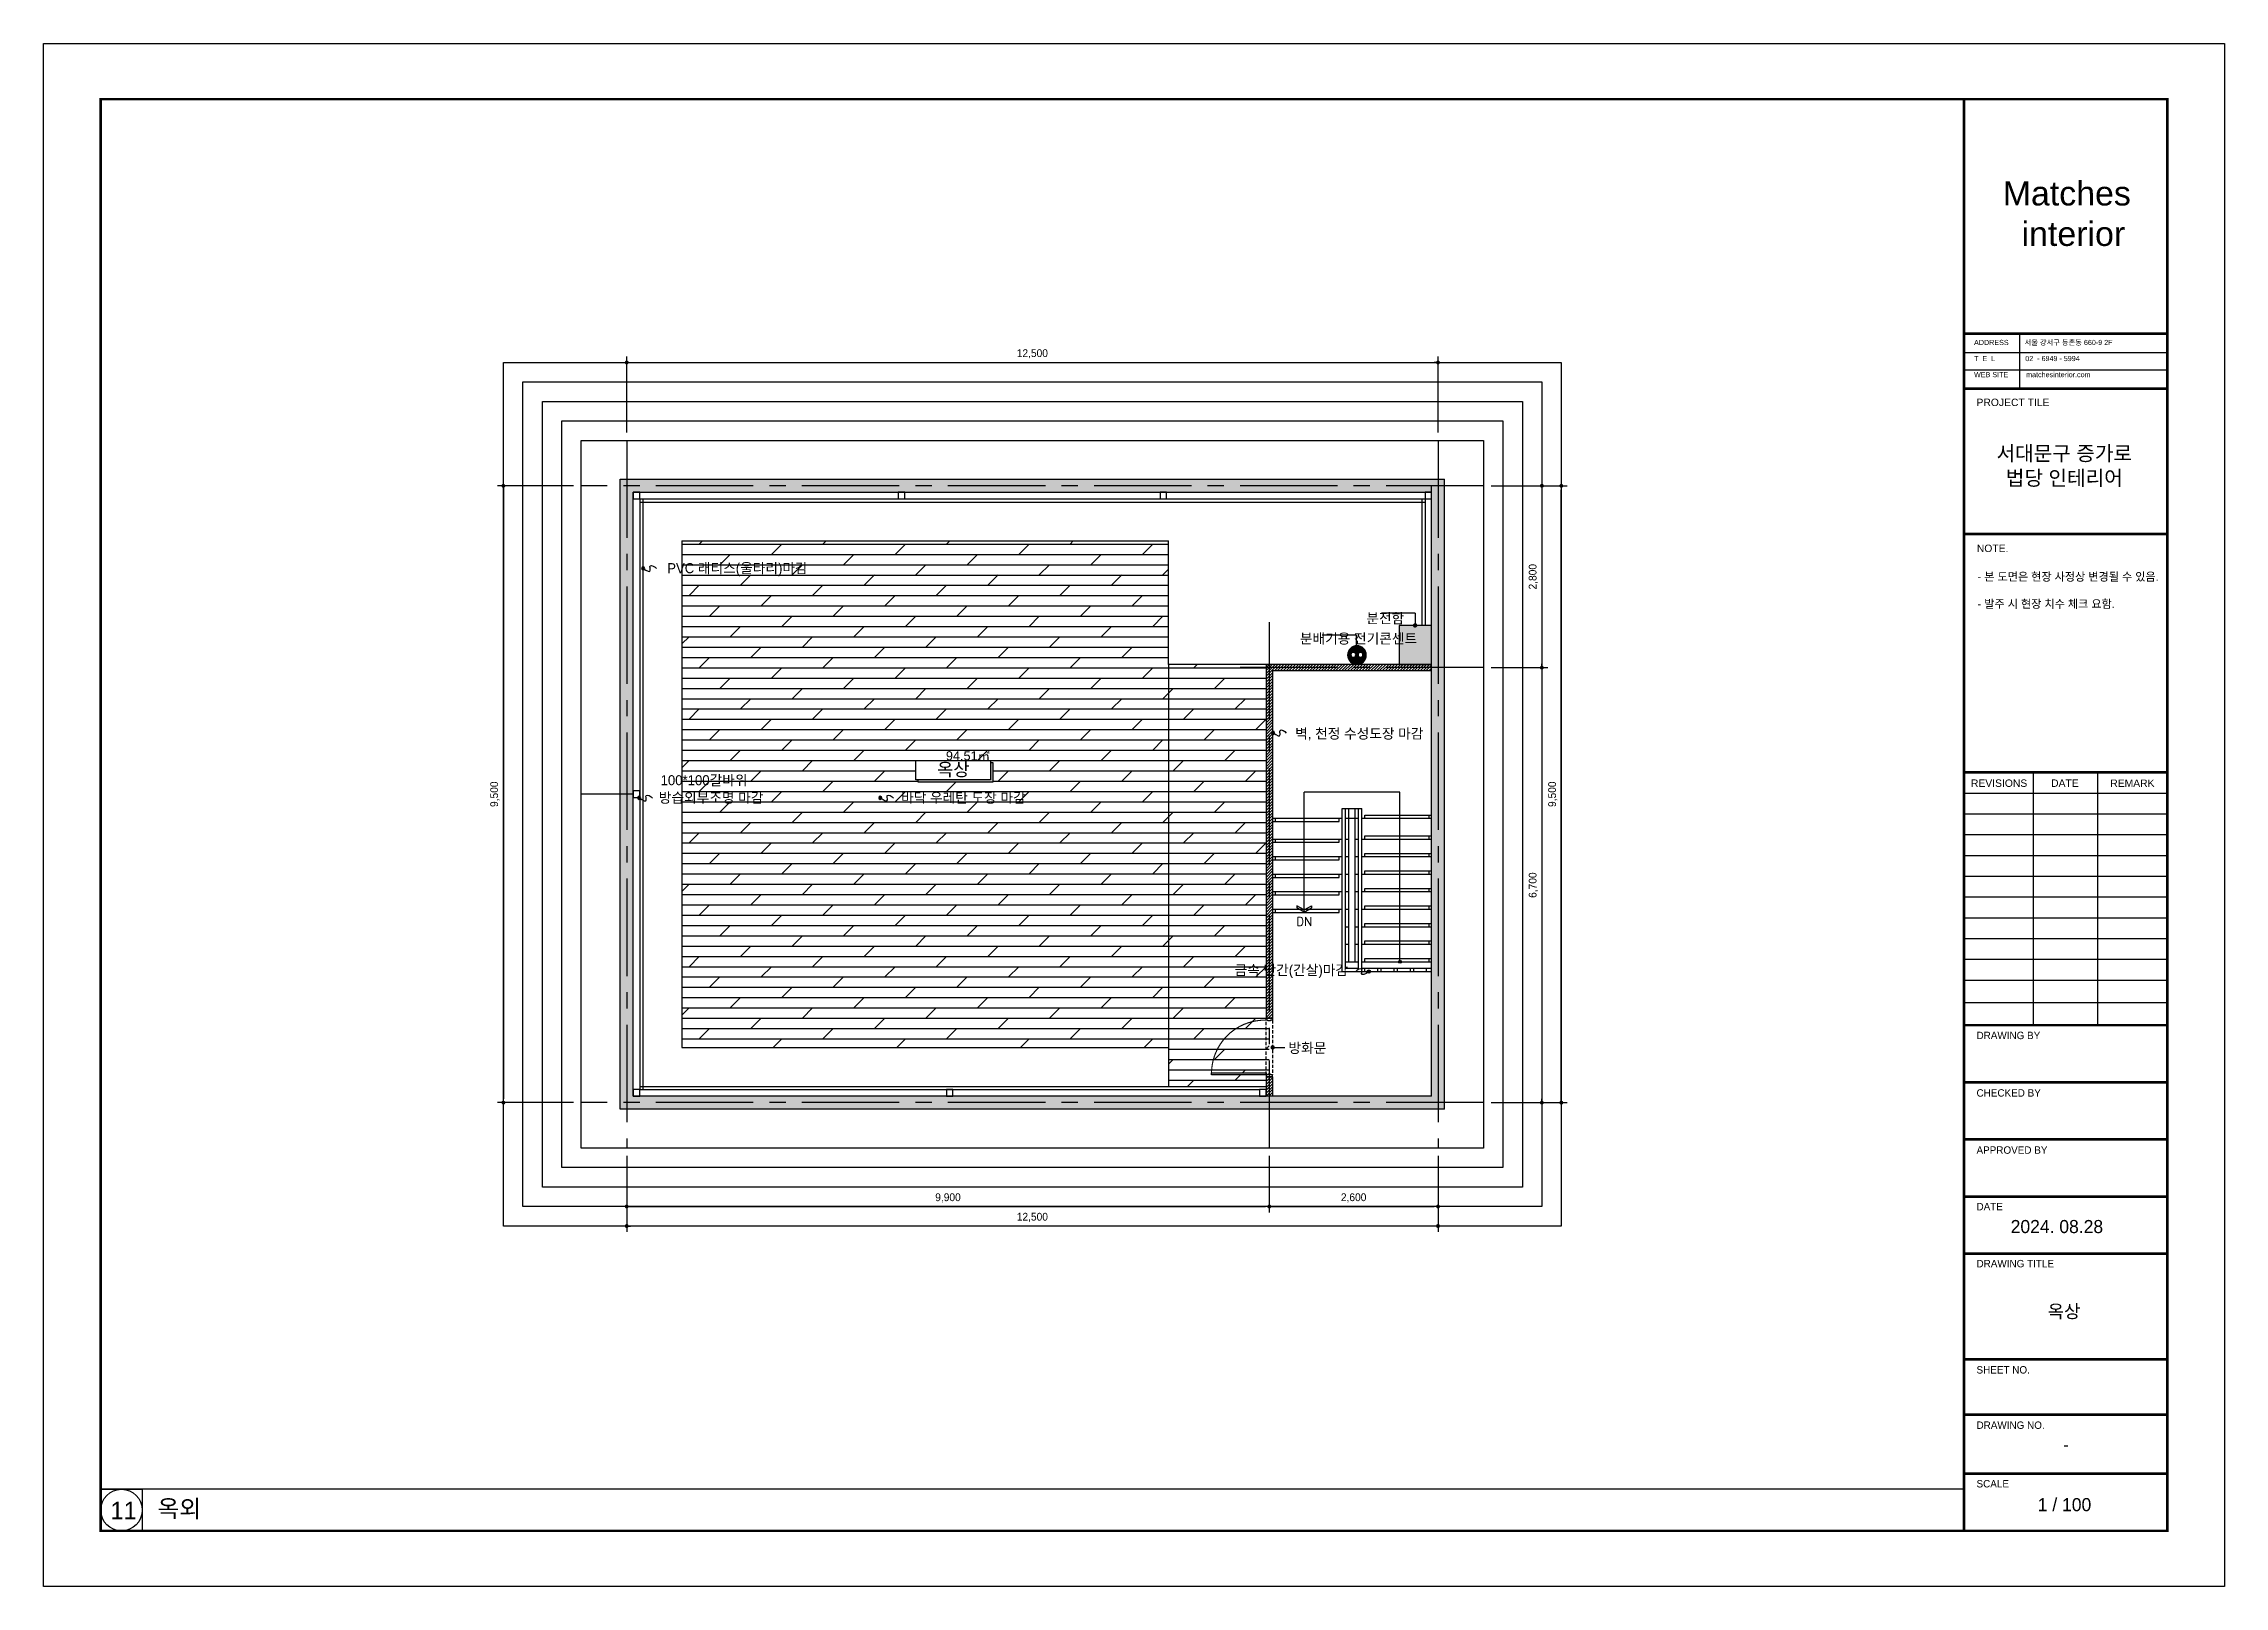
# Model space of a CAD drawing. Header units: millimetres. Extents: x -224448 to 1592092, y -164641 to 319001.
# Drawn here: x 248660 to 282260, y 146190 to 169950 of the extents above; entities that cross this region are included whole.
import ezdxf
from ezdxf.enums import TextEntityAlignment as Align

# ---------------------------------------------------------------- set-up
doc = ezdxf.new("R2010")
doc.units = ezdxf.units.MM
for name, pattern in [('CEN', [62, 60, -1, 0, -1]), ('CENTER2', [1.125, 0.75, -0.125, 0.125, -0.125]), ('HIDDEN', [9.525, 6.35, -3.175])]:
    doc.linetypes.add(name, pattern=pattern)
doc.layers.get('Defpoints').update_dxf_attribs({"color": 35})
for name, color, linetype in [('ARREA', 1, 'Continuous'), ('CORE', 7, 'Continuous'), ('DIM', 3, 'Continuous'), ('I-SYM', 4, 'Continuous'), ('I-TEXT', 7, 'Continuous'), ('I_CON', 2, 'Continuous'), ('I_DOOR', 4, 'Continuous'), ('I_FORMAT', 7, 'Continuous'), ('I_FUR', 6, 'Continuous'), ('I_HAT', 8, 'Continuous'), ('I_TXT', 7, 'Continuous'), ('I_WALL', 3, 'Continuous'), ('Layer 1', 7, 'Continuous')]:
    doc.layers.add(name, color=color, linetype=linetype)
doc.layers.add('I_CEN', color=1, linetype='CEN', lineweight=13)
doc.styles.add('HY울릉도', font='')
doc.styles.add('IABU-글꼴스타일', font='')
doc.styles.add('NTOP', font='Dotum.ttf')
doc.styles.add('ROMANS', font='romans', dxfattribs={"height": 135})
doc.styles.add('sim', font='')
doc.styles.get("Standard").update_dxf_attribs({"font": 'arial.ttf'})
doc.styles.add('주석', font='arial.ttf')
doc.styles.get('HY울릉도').set_extended_font_data('HY울릉도L')
doc.styles.get('IABU-글꼴스타일').set_extended_font_data('HY울릉도L')
doc.styles.get('sim').set_extended_font_data('Pretendard Variable Light')
doc.dimstyles.new('IABC-100 (SUB)', dxfattribs={"dimscale": 60, "dimtxt": 2, "dimasz": 1, "dimexe": 1.5, "dimexo": 2, "dimgap": 1, "dimtad": 1, "dimdec": 0, "dimdsep": 46, "dimlunit": 6, "dimtxsty": 'IABU-글꼴스타일', "dimblk": '1234_Dot', "dimcen": 1, "dimclrd": 4, "dimclre": 4, "dimclrt": 7, "dimadec": 0, "dimazin": 0, "dimtfac": 1, "dimtdec": 0, "dimtix": 1, "dimtmove": 2, "dimatfit": 3, "dimldrblk": '1234_Dot', "dimfxl": 2, "dimtolj": 1, "dimtzin": 0, "dimarcsym": 0})

msp = doc.modelspace()

# ---------------------------------------------------------------- texts
at = {"insert": (262101.135, 159051.937), "char_height": 140, "attachment_point": 1}
msp.add_mtext_dynamic_manual_height_columns('\\pxqr;94.51{\\fGulim|b0|i0|c129|p50;㎡}', width=1140.73369, gutter_width=12.5, heights=[0], dxfattribs=at)
at = {"layer": 'I-TEXT', "color": 0, "style": 'NTOP'}
for s, p in [('PVC 래티스(울타리)마감', (259350.115, 161871.478)), ('벽, 천정 수성도장 마감', (268931.362, 159324.214)), ('100*100갈바위', (258835.415, 158605.937)), ('방습외부조명 마감', (258944.535, 158336.765)), ('바닥 우레탄 도장 마감', (262831.135, 158336.765)), ('금속 난간(간살)마감', (267883.965, 155681.644))]:
    msp.add_text(s, height=155, dxfattribs=at).set_placement(p, align=Align.MIDDLE_CENTER)
at = {"layer": 'I-TEXT', "color": 0, "char_height": 155, "width": 2444.92077, "attachment_point": 1, "style": 'NTOP'}
for s, insert in [('분전함', (269040, 161176.584)), ('\\pxql;분배기용 전기콘센트', (268015.751, 160865.17)), ('\\pxql;방화문', (267840.339, 154560.414))]:
    msp.add_mtext(s, dxfattribs=dict(at, insert=insert))
at = {"layer": 'I_FORMAT'}
for s, height, p in [('PROJECT TILE', 114.03042, (278440.905, 164368.439)), ('NOTE.', 114.0304, (278446.071, 162120.08))]:
    msp.add_text(s, height=height, dxfattribs=at).set_placement(p)
for s, p in [('REVISIONS', (278788.842, 158560.571)), ('DATE', (279802.748, 158560.571)), ('REMARK', (280842.446, 158559.88))]:
    msp.add_text(s, height=114.0304, dxfattribs=at).set_placement(p, align=Align.MIDDLE_CENTER)
at = {"layer": 'I_FORMAT', "style": 'sim'}
for s, height, p in [('DRAWING BY', 114.0304, (278440.905, 154618.259)), ('CHECKED BY', 114.0304, (278440.905, 153732.821)), ('APPROVED BY', 114.03042, (278440.905, 152852.821)), ('DATE', 114.0304, (278440.905, 151981.792)), ('2024. 08.28', 201.6, (278967.425, 151631.206)), ('DRAWING TITLE', 114.03042, (278440.905, 151103.808)), ('SHEET NO.', 114.0304, (278440.905, 149468.213)), ('DRAWING NO.', 114.03042, (278440.905, 148615.924)), ('SCALE', 114.0304, (278440.905, 147713.735))]:
    msp.add_text(s, height=height, dxfattribs=at).set_placement(p)
msp.add_text('-', height=201.6, dxfattribs=at).set_placement((279820.093, 148374.287), align=Align.MIDDLE_CENTER)
at = {"layer": 'I_FORMAT', "insert": (278403.179, 165387.79), "char_height": 114.030418, "width": 3215.12084, "attachment_point": 1, "line_spacing_factor": 0.93}
msp.add_mtext('{\\fGulim|b0|i0|c129|p50;\\H0.7x;ADDRESS        서울 강서구 등촌동 660-9 2F\\P\\fArial|b0|i0|c129|p34;\\P\\fGulim|b0|i0|c129|p50;T  E  L  \\fArial|b0|i0|c129|p34;          \\fArial|b0|i0|c0|p34;   \\fGulim|b0|i0|c129|p50;02  - 6949 - 5994\\P\\fArial|b0|i0|c129|p34;\\P\\fGulim|b0|i0|c129|p50;WEB SITE         matchesinterior.com}', dxfattribs=at)
at = {"layer": 'I_FORMAT', "insert": (279793.195, 163438.6), "char_height": 228.06084, "width": 7049.60658, "attachment_point": 5}
msp.add_mtext('{\\fPretendard Variable SemiBold|b0|i0|c129|p2;서대문구 증가로\\P법당 인테리어}', dxfattribs=at)
at = {"layer": 'I_FORMAT', "linetype": 'ByBlock', "insert": (278458.064, 161802.658), "char_height": 125.43346, "width": 2771.88373, "attachment_point": 1, "style": 'HY울릉도'}
msp.add_mtext('{\\fPretendard Variable Light|b0|i0|c129|p2;- 본 도면은 현장 사정상 변경될 수 있음.\\P\\P- 발주 시 현장 치수 체크 요함.}', dxfattribs=at)
at = {"layer": 'I_FORMAT', "attachment_point": 5, "style": 'sim'}
for s, insert, char_height, width in [('옥상', (279789.839, 150415.022), 201.6, 3701.04345), ('\\pxql;옥외', (253367.099, 147374.466), 270, 5910.6775), ('1 / 100', (279796.701, 147447.63), 201.6, 3701.04345), ('\\pxql;11', (252647.012, 147358.466), 270, 5910.6775)]:
    msp.add_mtext(s, dxfattribs=dict(at, insert=insert, char_height=char_height, width=width))
at = {"layer": 'I_TXT', "color": 142, "insert": (262676.076, 158760.515), "char_height": 200, "width": 1149.88274, "attachment_point": 5, "style": 'HY울릉도'}
msp.add_mtext('{\\fPretendard Variable Medium|b0|i0|c129|p2;옥상}', dxfattribs=at)
at = {"layer": 'Layer 1', "color": 250, "insert": (278845.117, 166829.17), "char_height": 373.824, "attachment_point": 7, "style": '주석'}
msp.add_mtext('Matches\\P  interior', dxfattribs=at)

# ---------------------------------------------------------------- blocks, each defined once
blk = doc.blocks.new('1234_Dot')
at = {"color": 0, "linetype": 'ByBlock', "lineweight": -2}
blk.add_line((-0.5, 0), (-1, 0), dxfattribs=at)
at = {"color": 0, "linetype": 'ByBlock', "const_width": 0.5}
blk.add_lwpolyline([(-0.25, 0, 1), (0.25, 0, 1)], format="xyb", close=True, dxfattribs=at)
blk = doc.blocks.new('*D486')
at = {"layer": 'Defpoints', "color": 0, "ltscale": 50, "transparency": 16777216}
for p in [(256944, 163140), (255744, 153640), (256944, 153640)]:
    blk.add_point(p, dxfattribs=at)
at = {"layer": 'DIM', "color": 4, "lineweight": -2, "ltscale": 50, "transparency": 16777216}
for p, q in [((256824, 163140), (255654, 163140)), ((255744, 163080), (255744, 153700)), ((256824, 153640), (255654, 153640))]:
    blk.add_line(p, q, dxfattribs=at)
at = {"layer": 'DIM', "color": 4, "lineweight": -2, "ltscale": 50, "transparency": 16777216, "xscale": 60, "yscale": 60, "zscale": 60}
for p, rotation in [((255744, 163140), 90), ((255744, 153640), 270)]:
    blk.add_blockref('1234_Dot', p, dxfattribs=dict(at, rotation=rotation))
at = {"layer": 'DIM', "color": 7, "ltscale": 50, "transparency": 16777216, "insert": (255613, 158390), "char_height": 120, "attachment_point": 5, "rotation": 90, "style": 'IABU-글꼴스타일'}
blk.add_mtext('\\A1;9,500', dxfattribs=at)
blk = doc.blocks.new('klsdfa')
at = {"layer": 'I_CEN'}
blk.add_arc((2937606, -1355168), 820, 90.7053, 181.3042, dxfattribs=at)
at = {"layer": 'I_DOOR'}
for points in [[(2937596, -1354347), (2937596, -1355187), (2937626, -1355187), (2937626, -1354347)], [(2936756, -1355187), (2936756, -1355287), (2936786, -1355287), (2936786, -1355257), (2936796, -1355257), (2936796, -1355217), (2936786, -1355217), (2936786, -1355187), (2936756, -1355187)], [(2937656, -1355187), (2937656, -1355287), (2937626, -1355287), (2937626, -1355257), (2937616, -1355257), (2937616, -1355217), (2937626, -1355217), (2937626, -1355187), (2937656, -1355187)]]:
    blk.add_lwpolyline(points, close=True, dxfattribs=at)
at = {"layer": 'I_FUR', "color": 8, "linetype": 'HIDDEN', "ltscale": 8}
for p, q in [((2937626, -1355187), (2936786, -1355187)), ((2936786, -1355287), (2937626, -1355287))]:
    blk.add_line(p, q, dxfattribs=at)
blk = doc.blocks.new('J12855')
at = {"layer": 'CORE', "color": 1}
for p, q in [((318923, 103961), (318923, 105811)), ((318923, 105091), (318923, 105811)), ((320398, 105811), (318923, 105811)), ((320398, 103964), (320398, 105811)), ((318435, 105361), (319460, 105361)), ((318475, 105411), (318475, 105361)), ((319460, 105361), (319460, 105411)), ((319860, 105461), (320885, 105461)), ((319860, 105411), (319860, 105461)), ((320845, 105461), (320845, 105411)), ((318435, 105041), (319460, 105041)), ((318475, 105091), (318475, 105041)), ((319460, 105041), (319460, 105091)), ((319860, 105141), (320885, 105141)), ((319860, 105091), (319860, 105141)), ((319860, 104871), (320885, 104871)), ((319860, 104821), (319860, 104871)), ((320845, 105141), (320845, 105091)), ((320845, 104871), (320845, 104821)), ((318435, 104771), (319460, 104771)), ((318435, 104501), (319460, 104501)), ((318475, 104821), (318475, 104771)), ((318475, 104551), (318475, 104501)), ((319460, 104771), (319460, 104821)), ((319460, 104501), (319460, 104551)), ((319860, 104601), (320885, 104601)), ((319860, 104551), (319860, 104601)), ((320845, 104601), (320845, 104551)), ((318435, 104231), (319460, 104231)), ((318475, 104281), (318475, 104231)), ((319460, 104231), (319460, 104281)), ((319860, 104331), (320885, 104331)), ((319860, 104281), (319860, 104331)), ((320845, 104331), (320845, 104281)), ((318435, 103961), (319460, 103961)), ((318475, 104011), (318475, 103961)), ((319460, 103961), (319460, 104011)), ((319860, 104061), (320885, 104061)), ((319860, 104011), (319860, 104061)), ((320398, 103201), (320398, 103964)), ((320845, 104061), (320845, 104011)), ((319860, 103791), (320885, 103791)), ((319860, 103741), (319860, 103791)), ((319860, 103521), (320885, 103521)), ((319860, 103471), (319860, 103521)), ((320845, 103791), (320845, 103741)), ((320845, 103521), (320845, 103471)), ((319860, 103251), (320885, 103251)), ((319860, 103201), (319860, 103251)), ((320845, 103251), (320845, 103201))]:
    blk.add_line(p, q, dxfattribs=at)
at = {"layer": 'CORE'}
for p, q in [((319510, 103051), (319510, 105561)), ((319510, 105561), (319810, 105561)), ((319560, 103101), (319560, 105561)), ((319610, 103201), (319610, 105561)), ((319710, 103201), (319710, 105561)), ((319760, 103101), (319760, 105561)), ((319810, 103051), (319810, 105561)), ((318435, 105411), (319510, 105411)), ((319560, 105411), (319610, 105411)), ((319560, 105411), (319760, 105411)), ((319710, 105411), (319760, 105411)), ((319810, 105411), (320885, 105411)), ((318435, 105091), (319510, 105091)), ((319560, 105091), (319610, 105091)), ((319710, 105091), (319760, 105091)), ((319810, 105091), (320885, 105091)), ((318435, 104821), (319510, 104821)), ((318435, 104551), (319510, 104551)), ((319560, 104821), (319610, 104821)), ((319560, 104551), (319610, 104551)), ((319710, 104821), (319760, 104821)), ((319710, 104551), (319760, 104551)), ((319810, 104821), (320885, 104821)), ((319810, 104551), (320885, 104551)), ((318435, 104281), (319510, 104281)), ((319560, 104281), (319610, 104281)), ((319710, 104281), (319760, 104281)), ((319810, 104281), (320885, 104281)), ((318435, 104011), (319510, 104011)), ((318923, 103999), (318808, 104065)), ((318808, 104065), (318808, 104030)), ((318923, 103964), (318808, 104030)), ((318923, 103999), (319037, 104065)), ((318923, 103964), (319037, 104030)), ((319037, 104065), (319037, 104030)), ((319560, 104011), (319610, 104011)), ((319710, 104011), (319760, 104011)), ((319810, 104011), (320885, 104011)), ((319560, 103741), (319610, 103741)), ((319710, 103741), (319760, 103741)), ((319810, 103741), (320885, 103741)), ((319560, 103471), (319610, 103471)), ((319560, 103201), (319760, 103201)), ((319710, 103471), (319760, 103471)), ((319810, 103471), (320885, 103471)), ((319810, 103201), (320885, 103201)), ((319510, 103051), (319810, 103051)), ((319560, 103101), (319760, 103101))]:
    blk.add_line(p, q, dxfattribs=at)
blk.add_circle((320398, 103201), 23.2, dxfattribs=at)
at = {"layer": 'CORE', "color": 2, "style": 'ROMANS'}
blk.add_text('DN', height=135, dxfattribs=at).set_placement((318925, 103755), align=Align.CENTER)
blk = doc.blocks.new('*D488')
at = {"layer": 'Defpoints', "color": 0, "ltscale": 50, "transparency": 16777216}
for p in [(270144, 165040), (257644, 163840), (270144, 163840)]:
    blk.add_point(p, dxfattribs=at)
at = {"layer": 'DIM', "color": 4, "lineweight": -2, "ltscale": 50, "transparency": 16777216}
for p, q in [((257644, 163960), (257644, 165130)), ((257704, 165040), (270084, 165040)), ((270144, 163960), (270144, 165130))]:
    blk.add_line(p, q, dxfattribs=at)
at = {"layer": 'DIM', "color": 4, "lineweight": -2, "ltscale": 50, "transparency": 16777216, "xscale": 60, "yscale": 60, "zscale": 60, "rotation": 180}
blk.add_blockref('1234_Dot', (257644, 165040), dxfattribs=at)
at = {"layer": 'DIM', "color": 4, "lineweight": -2, "ltscale": 50, "transparency": 16777216, "xscale": 60, "yscale": 60, "zscale": 60}
blk.add_blockref('1234_Dot', (270144, 165040), dxfattribs=at)
at = {"layer": 'DIM', "color": 7, "ltscale": 50, "transparency": 16777216, "insert": (263894, 165172), "char_height": 120, "attachment_point": 5, "style": 'IABU-글꼴스타일'}
blk.add_mtext('\\A1;12,500', dxfattribs=at)
blk = doc.blocks.new('*D489')
at = {"layer": 'Defpoints', "color": 0, "ltscale": 50, "transparency": 16777216}
for p in [(270844, 163140), (270844, 160340), (271744, 160340)]:
    blk.add_point(p, dxfattribs=at)
at = {"layer": 'DIM', "color": 4, "lineweight": -2, "ltscale": 50, "transparency": 16777216}
for p, q in [((270964, 163140), (271834, 163140)), ((271744, 163080), (271744, 160400)), ((270964, 160340), (271834, 160340))]:
    blk.add_line(p, q, dxfattribs=at)
at = {"layer": 'DIM', "color": 4, "lineweight": -2, "ltscale": 50, "transparency": 16777216, "xscale": 60, "yscale": 60, "zscale": 60}
for p, rotation in [((271744, 163140), 90), ((271744, 160340), 270)]:
    blk.add_blockref('1234_Dot', p, dxfattribs=dict(at, rotation=rotation))
at = {"layer": 'DIM', "color": 7, "ltscale": 50, "transparency": 16777216, "insert": (271613, 161740), "char_height": 120, "attachment_point": 5, "rotation": 90, "style": 'IABU-글꼴스타일'}
blk.add_mtext('\\A1;2,800', dxfattribs=at)
blk = doc.blocks.new('*D490')
at = {"layer": 'Defpoints', "color": 0, "ltscale": 50, "transparency": 16777216}
for p in [(270844, 160340), (270844, 153640), (271744, 153640)]:
    blk.add_point(p, dxfattribs=at)
at = {"layer": 'DIM', "color": 4, "lineweight": -2, "ltscale": 50, "transparency": 16777216}
for p, q in [((270964, 160340), (271834, 160340)), ((271744, 160280), (271744, 153700)), ((270964, 153640), (271834, 153640))]:
    blk.add_line(p, q, dxfattribs=at)
at = {"layer": 'DIM', "color": 4, "lineweight": -2, "ltscale": 50, "transparency": 16777216, "xscale": 60, "yscale": 60, "zscale": 60}
for p, rotation in [((271744, 160340), 90), ((271744, 153640), 270)]:
    blk.add_blockref('1234_Dot', p, dxfattribs=dict(at, rotation=rotation))
at = {"layer": 'DIM', "color": 7, "ltscale": 50, "transparency": 16777216, "insert": (271613, 156990), "char_height": 120, "attachment_point": 5, "rotation": 90, "style": 'IABU-글꼴스타일'}
blk.add_mtext('\\A1;6,700', dxfattribs=at)
blk = doc.blocks.new('*D491')
at = {"layer": 'Defpoints', "color": 0, "ltscale": 50, "transparency": 16777216}
for p in [(270844, 163140), (272044, 163140), (270844, 153640)]:
    blk.add_point(p, dxfattribs=at)
at = {"layer": 'DIM', "color": 4, "lineweight": -2, "ltscale": 50, "transparency": 16777216}
for p, q in [((270964, 163140), (272134, 163140)), ((272044, 153700), (272044, 163080)), ((270964, 153640), (272134, 153640))]:
    blk.add_line(p, q, dxfattribs=at)
at = {"layer": 'DIM', "color": 4, "lineweight": -2, "ltscale": 50, "transparency": 16777216, "xscale": 60, "yscale": 60, "zscale": 60}
for p, rotation in [((272044, 163140), 90), ((272044, 153640), 270)]:
    blk.add_blockref('1234_Dot', p, dxfattribs=dict(at, rotation=rotation))
at = {"layer": 'DIM', "color": 7, "ltscale": 50, "transparency": 16777216, "insert": (271913, 158390), "char_height": 120, "attachment_point": 5, "rotation": 90, "style": 'IABU-글꼴스타일'}
blk.add_mtext('\\A1;9,500', dxfattribs=at)
blk = doc.blocks.new('*D492')
at = {"layer": 'Defpoints', "color": 0, "ltscale": 50, "transparency": 16777216}
for p in [(257644, 152940), (267544, 152940), (267544, 152040)]:
    blk.add_point(p, dxfattribs=at)
at = {"layer": 'DIM', "color": 4, "lineweight": -2, "ltscale": 50, "transparency": 16777216}
for p, q in [((257644, 152820), (257644, 151950)), ((267544, 152820), (267544, 151950)), ((257704, 152040), (267484, 152040))]:
    blk.add_line(p, q, dxfattribs=at)
at = {"layer": 'DIM', "color": 4, "lineweight": -2, "ltscale": 50, "transparency": 16777216, "xscale": 60, "yscale": 60, "zscale": 60, "rotation": 180}
blk.add_blockref('1234_Dot', (257644, 152040), dxfattribs=at)
at = {"layer": 'DIM', "color": 4, "lineweight": -2, "ltscale": 50, "transparency": 16777216, "xscale": 60, "yscale": 60, "zscale": 60}
blk.add_blockref('1234_Dot', (267544, 152040), dxfattribs=at)
at = {"layer": 'DIM', "color": 7, "ltscale": 50, "transparency": 16777216, "insert": (262594, 152172), "char_height": 120, "attachment_point": 5, "style": 'IABU-글꼴스타일'}
blk.add_mtext('\\A1;9,900', dxfattribs=at)
blk = doc.blocks.new('*D493')
at = {"layer": 'Defpoints', "color": 0, "ltscale": 50, "transparency": 16777216}
for p in [(267544, 152940), (270144, 152940), (270144, 152040)]:
    blk.add_point(p, dxfattribs=at)
at = {"layer": 'DIM', "color": 4, "lineweight": -2, "ltscale": 50, "transparency": 16777216}
for p, q in [((267544, 152820), (267544, 151950)), ((270144, 152820), (270144, 151950)), ((267604, 152040), (270084, 152040))]:
    blk.add_line(p, q, dxfattribs=at)
at = {"layer": 'DIM', "color": 4, "lineweight": -2, "ltscale": 50, "transparency": 16777216, "xscale": 60, "yscale": 60, "zscale": 60, "rotation": 180}
blk.add_blockref('1234_Dot', (267544, 152040), dxfattribs=at)
at = {"layer": 'DIM', "color": 4, "lineweight": -2, "ltscale": 50, "transparency": 16777216, "xscale": 60, "yscale": 60, "zscale": 60}
blk.add_blockref('1234_Dot', (270144, 152040), dxfattribs=at)
at = {"layer": 'DIM', "color": 7, "ltscale": 50, "transparency": 16777216, "insert": (268844, 152172), "char_height": 120, "attachment_point": 5, "style": 'IABU-글꼴스타일'}
blk.add_mtext('\\A1;2,600', dxfattribs=at)
blk = doc.blocks.new('*D494')
at = {"layer": 'Defpoints', "color": 0, "ltscale": 50, "transparency": 16777216}
for p in [(257644, 152940), (270144, 152940), (257644, 151740)]:
    blk.add_point(p, dxfattribs=at)
at = {"layer": 'DIM', "color": 4, "lineweight": -2, "ltscale": 50, "transparency": 16777216}
for p, q in [((257644, 152820), (257644, 151650)), ((270144, 152820), (270144, 151650)), ((270084, 151740), (257704, 151740))]:
    blk.add_line(p, q, dxfattribs=at)
at = {"layer": 'DIM', "color": 4, "lineweight": -2, "ltscale": 50, "transparency": 16777216, "xscale": 60, "yscale": 60, "zscale": 60, "rotation": 180}
blk.add_blockref('1234_Dot', (257644, 151740), dxfattribs=at)
at = {"layer": 'DIM', "color": 4, "lineweight": -2, "ltscale": 50, "transparency": 16777216, "xscale": 60, "yscale": 60, "zscale": 60}
blk.add_blockref('1234_Dot', (270144, 151740), dxfattribs=at)
at = {"layer": 'DIM', "color": 7, "ltscale": 50, "transparency": 16777216, "insert": (263894, 151872), "char_height": 120, "attachment_point": 5, "style": 'IABU-글꼴스타일'}
blk.add_mtext('\\A1;12,500', dxfattribs=at)
blk = doc.blocks.new('마감지시')
at = {"layer": 'I-SYM'}
blk.add_hatch(color=256, dxfattribs=at).paths.add_polyline_path([(100285, -105169, 1), (100395, -105169, 1)])
blk.add_circle((100340, -105169), 55.1, dxfattribs=at)
blk.add_open_spline([(100340, -105169), (100472, -105076), (100636, -104989), (100521, -105343), (100750, -105224), (100793, -105160)], degree=3, knots=[104.407257, 104.407257, 104.407257, 104.407257, 483.492448, 667.725925, 958.402292, 958.402292, 958.402292, 958.402292], dxfattribs=at)
blk = doc.blocks.new('콘센트')
at = {"ltscale": 50}
h = blk.add_hatch(color=150, dxfattribs=at)
h.dxf.hatch_style = 1
edge = h.paths.add_edge_path()
edge.add_arc((-34286, -6087), 100, 0, 360)
edge = h.paths.add_edge_path(flags=16)
edge.add_arc((-34248, -6089), 26, 0, 360)
edge = h.paths.add_edge_path(flags=16)
edge.add_arc((-34325, -6089), 26, 0, 360)
at = {"color": 150, "ltscale": 50}
for centre, radius in [((-34286, -6087), 100), ((-34325, -6089), 26), ((-34248, -6089), 26)]:
    blk.add_circle(centre, radius, dxfattribs=at)

# ---------------------------------------------------------------- dimensions: what is measured, and where the dimension line sits
at = {"layer": 'DIM', "ltscale": 50}
for base, p1, p2, picture, middle in [((270143.987, 165040.153), (257643.987, 163840.153), (270143.987, 163840.153), '*D488', (263893.987, 165171.582)), ((267543.987, 152040.153), (257643.987, 152940.153), (267543.987, 152940.153), '*D492', (262593.987, 152171.582)), ((257643.987, 151740.153), (270143.987, 152940.153), (257643.987, 152940.153), '*D494', (263893.987, 151871.582)), ((270143.987, 152040.153), (267543.987, 152940.153), (270143.987, 152940.153), '*D493', (268843.987, 152171.582))]:
    dim = msp.add_linear_dim(base=base, p1=p1, p2=p2, dimstyle='IABC-100 (SUB)', dxfattribs=at)
    dim.commit()
    dim.dimension.update_dxf_attribs({"geometry": picture, "text_midpoint": middle})
for base, p1, p2, picture, middle in [((255743.987, 153640.153), (256943.987, 163140.153), (256943.987, 153640.153), '*D486', (255612.559, 158390.153)), ((271743.987, 160340.153), (270843.987, 163140.153), (270843.987, 160340.153), '*D489', (271612.559, 161740.153)), ((272043.987, 163140.153), (270843.987, 153640.153), (270843.987, 163140.153), '*D491', (271912.559, 158390.153)), ((271743.987, 153640.153), (270843.987, 160340.153), (270843.987, 153640.153), '*D490', (271612.559, 156990.153))]:
    dim = msp.add_linear_dim(base=base, p1=p1, p2=p2, angle=90, dimstyle='IABC-100 (SUB)', dxfattribs=at)
    dim.commit()
    dim.dimension.update_dxf_attribs({"geometry": picture, "text_midpoint": middle})

# ---------------------------------------------------------------- hatches: boundary and pattern name
h = msp.add_hatch(color=6)
h.dxf.hatch_style = 1
h.paths.add_polyline_path([(270043.987, 160990.153), (269543.987, 160990.153), (269543.987, 160390.153), (270043.987, 160390.153)])
at = {"layer": 'I-SYM', "linetype": 'Continuous', "ltscale": 0.5}
h = msp.add_hatch(color=9, dxfattribs=at)
h.dxf.hatch_style = 1
edge = h.paths.add_edge_path()
edge.add_arc((269791.205, 160989.986), 34.266, 180, 540)
h = msp.add_hatch(color=9, dxfattribs=at)
h.dxf.hatch_style = 1
edge = h.paths.add_edge_path()
edge.add_arc((268879.257, 160650.288), 34.266, 180, 540)
h = msp.add_hatch(color=9, dxfattribs=at)
h.dxf.hatch_style = 1
edge = h.paths.add_edge_path()
edge.add_arc((267596.77, 154490.321), 34.266, 0, 360)
at = {"layer": 'I_HAT', "true_color": 0x000000}
h = msp.add_hatch(color=18, dxfattribs=at)
h.dxf.hatch_style = 1
h.paths.add_polyline_path([(270243.987, 163240.153), (257543.987, 163240.153), (257543.987, 153740.153), (257743.987, 153740.153), (257743.987, 163040.153), (270043.987, 163040.153), (270043.987, 153740.153), (270243.987, 153740.153)])
h.paths.add_polyline_path([(270243.987, 153740.153), (270043.987, 153740.153), (257543.987, 153740.153), (257543.987, 153540.153), (270243.987, 153540.153)])
at = {"layer": 'I_HAT', "transparency": 33554457}
h = msp.add_hatch(dxfattribs=at)
h.set_pattern_fill('DOLMIT', color=9, scale=25, double=1)
h.paths.add_polyline_path([(265993.987, 162290.153), (258493.987, 162290.153), (258493.987, 154490.153), (265993.987, 154490.153), (265993.987, 160390.153)])
h.paths.add_polyline_path([(263251.018, 158910.514), (263251.018, 158876.764), (263284.768, 158876.764), (263284.768, 158576.765), (262134.885, 158576.765), (262134.885, 158610.515), (262101.135, 158610.515), (262101.135, 158910.514)], flags=16)
edge = h.paths.add_edge_path(flags=16)
edge.add_spline(control_points=[(261755.271, 158330.197), (261735.918, 158359.217), (261632.825, 158412.701), (261681.848, 158261.74), (261621.603, 158287.109), (261571.752, 158320.136)], knot_values=[148.84740091, 148.84740091, 148.84740091, 148.84740091, 439.523768227, 623.757244945, 958.402292488, 958.402292488, 958.402292488, 958.402292488], degree=3, periodic=0)
edge.add_ellipse((261551.24, 158334.049), major_axis=(17.526, 17.526), ratio=1, start_angle=-45, end_angle=280.8512364, ccw=False)
edge.add_ellipse((261551.24, 158334.049), major_axis=(17.526, 17.526), ratio=1, start_angle=280.8512364, end_angle=315, ccw=False)
h.paths.add_polyline_path([(267493.987, 160390.153), (265993.987, 160390.153), (265993.987, 154490.153), (265993.987, 153890.153), (267493.987, 153890.153), (267493.987, 154040.153), (267543.987, 154040.153), (267543.987, 154940.153), (267493.987, 154940.153)])
h.paths.add_polyline_path([(267493.987, 154910.153), (267493.987, 154070.153), (266653.987, 154070.153), (266653.987, 154100.153), (266655.069, 154100.153, -0.417278727)], flags=16)
h.paths.add_polyline_path([(267493.987, 154910.153, 0.417278727), (266655.069, 154100.153), (267493.987, 154100.153)], flags=16)
h.paths.add_polyline_path([(258026.344, 158471.547), (259644.486, 158471.547), (259644.486, 158751.052), (258026.344, 158751.052)], flags=9)
h.paths.add_polyline_path([(258110.693, 161722.209), (260589.537, 161722.209), (260589.537, 162020.326), (258110.693, 162020.326)], flags=9)
h.paths.add_polyline_path([(257999.603, 158197.012), (259889.467, 158197.012), (259889.467, 158482.196), (257999.603, 158482.196)], flags=9)
h.paths.add_polyline_path([(262558.613, 158834.918), (263308.932, 158834.918), (263308.932, 159123.417), (262558.613, 159123.417)], flags=24)
h.paths.add_polyline_path([(262352.308, 158574.429), (262997.714, 158574.429), (262997.714, 158947.132), (262352.308, 158947.132)], flags=24)
h.paths.add_polyline_path([(261705.86, 158193.963), (263956.409, 158193.963), (263956.409, 158483.563), (261705.86, 158483.563)], flags=24)
h.paths.add_polyline_path([(266856.117, 155532.375), (268911.813, 155532.375), (268911.813, 155830.493), (266856.117, 155830.493)], flags=9)
h.paths.add_polyline_path([(267770.043, 154318.082), (268493.621, 154318.082), (268493.621, 154610.941), (267770.043, 154610.941)], flags=9)
at = {"layer": 'I_HAT'}
h = msp.add_hatch(dxfattribs=at)
h.set_pattern_fill('ANSI31', color=256, scale=10)
h.set_pattern_definition([(45, (-6e-11, 33926.584), (-22.4506403, 22.4506403), [])])
h.paths.add_polyline_path([(267593.987, 160290.153), (270043.987, 160290.153), (270043.987, 160390.153), (267493.987, 160390.153), (267493.987, 154940.153), (267593.987, 154940.153)])
h.paths.add_polyline_path([(267593.987, 154040.153), (267493.987, 154040.153), (267493.987, 153740.153), (267593.987, 153740.153)])
h = msp.add_hatch(color=256, dxfattribs=at)
h.dxf.hatch_style = 1
h.paths.add_polyline_path([(263284.768, 158876.764), (263251.018, 158876.764), (263251.018, 158610.515), (262134.885, 158610.515), (262134.885, 158576.765), (263284.768, 158576.765)])

# ---------------------------------------------------------------- linework, layer by layer
at = {"color": 2}
msp.add_line((257743.987, 158390.153), (256943.987, 158390.153), dxfattribs=at)
at = {"layer": 'ARREA', "color": 1, "linetype": 'CENTER2', "ltscale": 2000}
for p, q in [((257643.987, 163840.153), (257643.987, 152940.153)), ((270143.987, 163840.153), (270143.987, 152940.153)), ((270843.987, 163140.153), (256943.987, 163140.153)), ((267543.987, 161040.153), (267543.987, 152940.153)), ((270843.987, 160340.153), (266843.987, 160340.153)), ((270843.987, 153640.153), (256943.987, 153640.153))]:
    msp.add_line(p, q, dxfattribs=at)
at = {"layer": 'Defpoints'}
for points in [[(248660, 169950.153), (282260, 169950.153), (282260, 146190.153), (248660, 146190.153)], [(255743.987, 165040.153), (272043.987, 165040.153), (272043.987, 151740.153), (255743.987, 151740.153)], [(256043.987, 164740.153), (271743.987, 164740.153), (271743.987, 152040.153), (256043.987, 152040.153)], [(256343.987, 164440.153), (271443.987, 164440.153), (271443.987, 152340.153), (256343.987, 152340.153)], [(256643.987, 164140.153), (271143.987, 164140.153), (271143.987, 152640.153), (256643.987, 152640.153)], [(256943.987, 163840.153), (270843.987, 163840.153), (270843.987, 152940.153), (256943.987, 152940.153)]]:
    msp.add_lwpolyline(points, close=True, dxfattribs=at)
at = {"layer": 'I-SYM', "color": 9, "linetype": 'Continuous', "ltscale": 0.5}
for p, q in [((269793.987, 161180.153), (269272.347, 161180.153)), ((269793.987, 161180.153), (269793.987, 160990.153)), ((267593.987, 154490.153), (267786.223, 154490.153))]:
    msp.add_line(p, q, dxfattribs=at)
at = {"layer": 'I-TEXT', "color": 0}
for q in [(268360.399, 160840.455), (268882.039, 160650.455)]:
    msp.add_line((268882.039, 160840.455), q, dxfattribs=at)
at = {"layer": 'I_CON', "color": 2}
for p, q in [((257543.987, 153540.153), (257543.987, 163240.153)), ((257543.987, 163240.153), (270243.987, 163240.153)), ((257743.987, 153740.153), (257743.987, 163040.153)), ((257743.987, 163040.153), (270043.987, 163040.153)), ((270043.987, 153740.153), (270043.987, 163140.153)), ((270243.987, 153540.153), (270243.987, 163240.153)), ((270043.987, 153740.153), (257743.987, 153740.153)), ((270243.987, 153540.153), (257543.987, 153540.153))]:
    msp.add_line(p, q, dxfattribs=at)
at = {"layer": 'I_FORMAT'}
for p, q in [((279103.173, 165483.348), (279103.173, 164637.188)), ((278247.896, 165195.014), (281379.921, 165195.014)), ((278247.975, 164926.214), (281383.628, 164926.214)), ((279316.407, 154819.872), (279316.407, 158715.296)), ((280308.598, 154833.065), (280308.598, 158728.489)), ((278247.975, 158408.489), (281380, 158408.489)), ((278247.975, 158088.489), (281380, 158088.489)), ((278247.975, 157768.489), (281380, 157768.489)), ((278247.975, 157448.489), (281380, 157448.489)), ((278247.975, 157128.489), (281380, 157128.489)), ((278247.975, 156808.489), (281380, 156808.489)), ((278247.975, 156488.489), (281380, 156488.489)), ((278247.975, 156168.489), (281380, 156168.489)), ((278247.975, 155848.489), (281380, 155848.489)), ((278247.975, 155528.489), (281380, 155528.489)), ((278247.975, 155180.777), (281380, 155180.777)), ((278247.975, 147685.353), (249540, 147685.353))]:
    msp.add_line(p, q, dxfattribs=at)
for points, const_width in [([(278247.975, 147045.353), (249540, 147045.353), (249540, 169094.953), (278247.975, 169094.953)], 40.174), ([(278247.975, 169094.953), (278247.975, 147038.544)], 40.174), ([(278247.975, 169094.953), (281380, 169094.953), (281380, 147045.353), (278247.975, 147045.353)], 40.174), ([(278247.975, 165483.348), (281380, 165483.348)], 40.174), ([(278247.975, 164637.88), (281374.834, 164637.88)], 40.174), ([(278247.975, 162399.607), (281380, 162399.607)], 40.174), ([(278247.975, 158728.489), (281380, 158728.489)], 40.174), ([(278247.975, 154833.065), (281380, 154833.065)], 40.174), ([(281380, 154833.065), (278580, 154833.065)], 16), ([(278247.975, 153953.065), (281380, 153953.065)], 40.174), ([(278247.975, 153073.065), (281380, 153073.065)], 40.174), ([(278247.975, 152193.065), (281380, 152193.065)], 40.174), ([(278247.975, 151313.065), (281380, 151313.065)], 40.174), ([(278247.975, 149685.353), (281380, 149685.353)], 40.174), ([(278580, 149685.353), (281380, 149685.353)], 24), ([(278247.975, 148833.065), (281380, 148833.065)], 40.174), ([(278580, 148833.065), (281380, 148833.065)], 24), ([(278247.975, 147925.353), (281380, 147925.353)], 40.174), ([(278580, 147925.353), (281380, 147925.353)], 24)]:
    msp.add_lwpolyline(points, dxfattribs=dict(at, const_width=const_width))
msp.add_lwpolyline([(249540, 147685.353), (250180, 147685.353), (250180, 147045.353), (249540, 147045.353)], close=True, dxfattribs=at)
msp.add_circle((249860, 147365.353), 320, dxfattribs=at)
at = {"layer": 'I_FUR'}
msp.add_lwpolyline([(269543.987, 160390.153), (270043.987, 160390.153), (270043.987, 160990.153), (269543.987, 160990.153)], close=True, dxfattribs=at)
at = {"layer": 'I_TXT', "color": 142}
msp.add_lwpolyline([(262101.135, 158910.514), (263251.018, 158910.514), (263251.018, 158610.515), (262101.135, 158610.515)], close=True, dxfattribs=at)
msp.add_lwpolyline([(263251.018, 158876.764), (263284.768, 158876.764), (263284.768, 158576.765), (262134.885, 158576.765), (262134.885, 158610.515)], dxfattribs=at)
at = {"layer": 'I_WALL'}
for p, q in [((257743.987, 163040.153), (257743.987, 162940.153)), ((257843.987, 163040.153), (257743.987, 163040.153)), ((257843.987, 162940.153), (257843.987, 163040.153)), ((261826.987, 163040.153), (261826.987, 162940.153)), ((261926.987, 163040.153), (261826.987, 163040.153)), ((261926.987, 162940.153), (261926.987, 163040.153)), ((265860.987, 163040.153), (265860.987, 162940.153)), ((265960.987, 163040.153), (265860.987, 163040.153)), ((265960.987, 162940.153), (265960.987, 163040.153)), ((269943.987, 163040.153), (269943.987, 162940.153)), ((270043.987, 163040.153), (269943.987, 163040.153)), ((270043.987, 162940.153), (270043.987, 163040.153)), ((257743.987, 162940.153), (257843.987, 162940.153)), ((257843.987, 162940.153), (257843.987, 153840.153)), ((257843.987, 162940.153), (269943.987, 162940.153)), ((257843.987, 162890.153), (269943.987, 162890.153)), ((257893.987, 162940.153), (257893.987, 153840.153)), ((261826.987, 162940.153), (261926.987, 162940.153)), ((265860.987, 162940.153), (265960.987, 162940.153)), ((269893.987, 162940.153), (269893.987, 160990.153)), ((269943.987, 162940.153), (270043.987, 162940.153)), ((269943.987, 162940.153), (269943.987, 160990.153)), ((258493.987, 162290.153), (258493.987, 154490.153)), ((258493.987, 162290.153), (265993.987, 162290.153)), ((265993.987, 160390.153), (265993.987, 162290.153)), ((265993.987, 160390.153), (265993.987, 153890.153)), ((267493.987, 160390.153), (265993.987, 160390.153)), ((270043.987, 160390.153), (267493.987, 160390.153)), ((267493.987, 160390.153), (267493.987, 154940.153)), ((270043.987, 160290.153), (267593.987, 160290.153)), ((267593.987, 160290.153), (267593.987, 154940.153)), ((257743.987, 158440.153), (257743.987, 158340.153)), ((257843.987, 158440.153), (257743.987, 158440.153)), ((257743.987, 158340.153), (257843.987, 158340.153)), ((257843.987, 158340.153), (257843.987, 158440.153)), ((268968.987, 155709.378), (270043.987, 155709.378)), ((268968.987, 155659.378), (270043.987, 155659.378)), ((269018.987, 155659.378), (269018.987, 155709.378)), ((269218.987, 155659.378), (269218.987, 155709.378)), ((269268.987, 155659.378), (269268.987, 155709.378)), ((269468.987, 155659.378), (269468.987, 155709.378)), ((269518.987, 155659.378), (269518.987, 155709.378)), ((269718.987, 155659.378), (269718.987, 155709.378)), ((269768.987, 155659.378), (269768.987, 155709.378)), ((269968.987, 155659.378), (269968.987, 155709.378)), ((258493.987, 154490.153), (265993.987, 154490.153)), ((257843.987, 153890.153), (267493.987, 153890.153)), ((267493.987, 154040.153), (267493.987, 153740.153)), ((267593.987, 154040.153), (267593.987, 153740.153)), ((257743.987, 153840.153), (257743.987, 153740.153)), ((257843.987, 153840.153), (257743.987, 153840.153)), ((257743.987, 153740.153), (257843.987, 153740.153)), ((257843.987, 153740.153), (257843.987, 153840.153)), ((257843.987, 153840.153), (267393.987, 153840.153)), ((262568.987, 153840.153), (262568.987, 153740.153)), ((262668.987, 153840.153), (262568.987, 153840.153)), ((262568.987, 153740.153), (262668.987, 153740.153)), ((262668.987, 153740.153), (262668.987, 153840.153)), ((267393.987, 153840.153), (267393.987, 153740.153)), ((267493.987, 153840.153), (267393.987, 153840.153)), ((267393.987, 153740.153), (267493.987, 153740.153)), ((267493.987, 153740.153), (267493.987, 153840.153))]:
    msp.add_line(p, q, dxfattribs=at)
for points in [[(267593.987, 154940.153), (267493.987, 154940.153)], [(267493.987, 154040.153), (267593.987, 154040.153)]]:
    msp.add_lwpolyline(points, dxfattribs=at)

# ---------------------------------------------------------------- block references
at = {"xscale": -1.44, "yscale": 1.44, "zscale": 1.44, "rotation": 180}
msp.add_blockref('콘센트', (318267.089, 151768.208), dxfattribs=at)
msp.add_blockref('J12855', (-50841.043, 52608.68))
at = {"layer": 'I-SYM', "color": 9, "linetype": 'Continuous', "ltscale": 0.5, "yscale": 0.4499995898310166, "zscale": 0.4499995897611674, "rotation": 180}
for p, xscale in [((212744.948, 114542.963), -0.4499995898310166), ((222449.531, 112010.698), -0.4499995898310166), ((212683.093, 111008.249), -0.4499995898310166), ((216398.289, 111008.249), -0.4499995898310166), ((314230.554, 108333.306), 0.4499995898310166)]:
    msp.add_blockref('마감지시', p, dxfattribs=dict(at, xscale=xscale))
at = {"layer": 'I_DOOR', "color": 3, "xscale": -1, "rotation": 90}
msp.add_blockref('klsdfa', (-1087692.653, 3091696.313), dxfattribs=at)

msp.set_redraw_order([(e.dxf.handle, doc.entitydb.next_handle()) for e in msp.query("TEXT MTEXT ATTDEF DIMENSION ARC_DIMENSION")])  # texts and dimensions are drawn at this point

doc.saveas('drawing.dxf')
